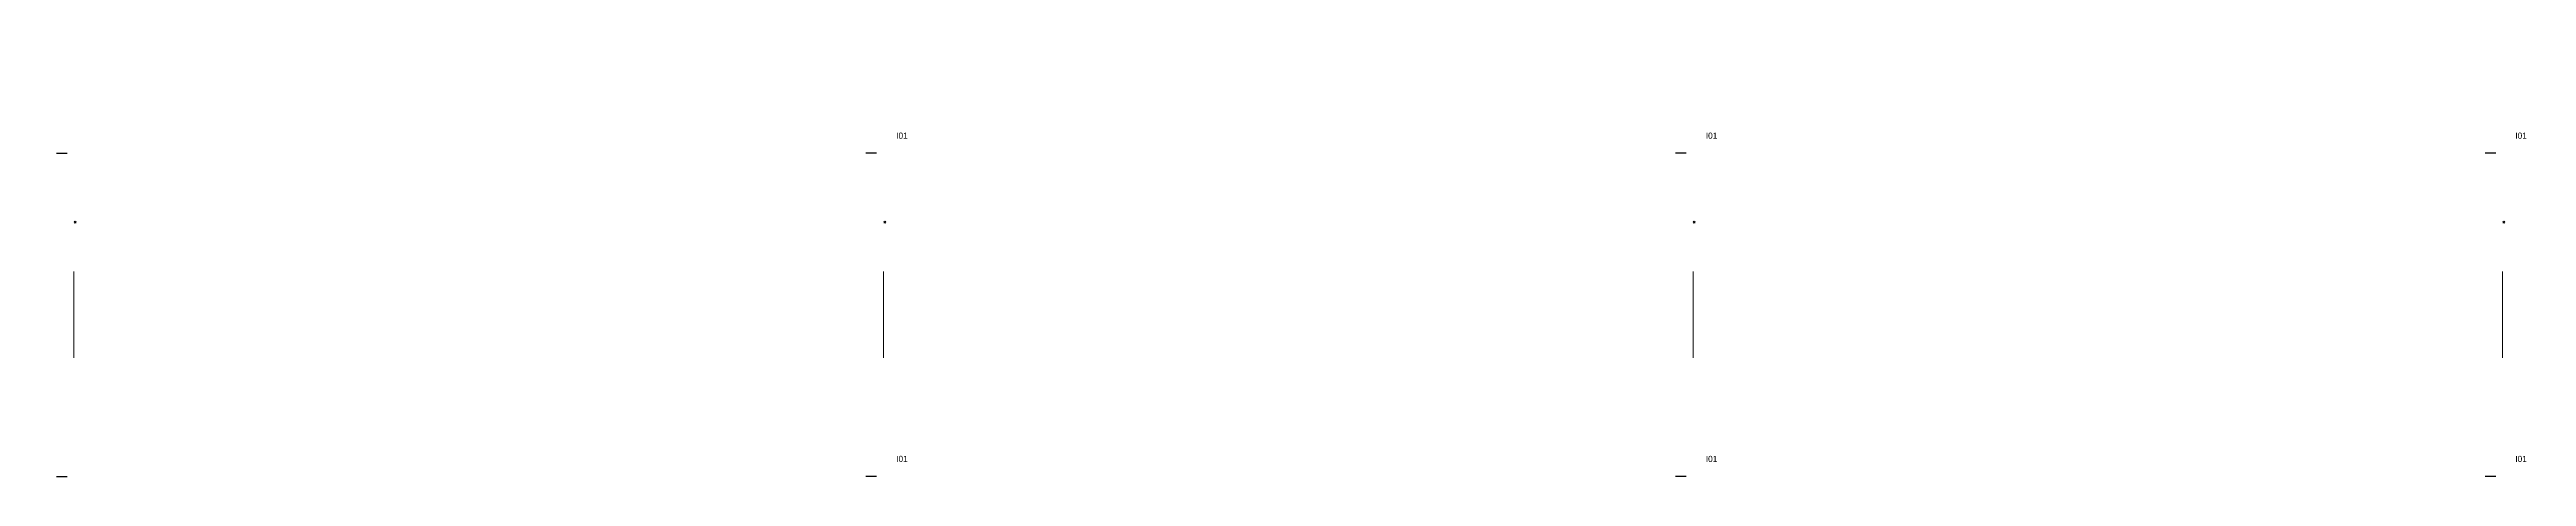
# Model space of a CAD drawing. Header units: inches. Extents: x 162 to 11993, y 18 to 332.
# Drawn here: x 5104 to 5426.1, y 116.9 to 172.4 of the extents above; entities that cross this region are included whole.
import ezdxf
from ezdxf.enums import TextEntityAlignment as Align

# ---------------------------------------------------------------- set-up
doc = ezdxf.new("R2010")
doc.units = ezdxf.units.IN
doc.header["$MEASUREMENT"] = 0
for name, color, linetype in [('DD2D_Geometry', 7, 'Continuous'), ('ENFASIS NEW', 7, 'Continuous'), ('Id Unión', 7, 'Continuous')]:
    doc.layers.add(name, color=color, linetype=linetype)
doc.styles.get("Standard").update_dxf_attribs({"font": 'stylu.ttf'})

msp = doc.modelspace()

# ---------------------------------------------------------------- texts
at = {"layer": 'Id Unión'}
for p in [(5214.13, 160.79), (5319.41, 160.79), (5424.68, 160.79), (5214.13, 118.78), (5319.41, 118.78), (5424.68, 118.78)]:
    msp.add_text('I01', height=0.807, dxfattribs=at).set_placement(p)

# ---------------------------------------------------------------- blocks, each defined once
blk = doc.blocks.new('DD40102466AB')
at = {"color": 1}
for p, q in [((0.0035, -0.0035), (-0.0035, 0.0035)), ((0.0035, 0.0035), (-0.0035, -0.0035))]:
    blk.add_line(p, q, dxfattribs=at)
blk.add_point((0, 0))
blk.add_point((0, 0))
blk.add_point((0, 0), dxfattribs=at)
blk = doc.blocks.new('DD101042423D')
blk.add_line((0, 0.0175), (0, -0.0175))
blk = doc.blocks.new('SPACE_DD10104242')
blk.add_blockref('DD101042423D', (0, 0))
blk = doc.blocks.new('DD101024423D')
blk.add_line((0, 0.0175), (0, -0.0175))
blk = doc.blocks.new('SPACE_DD10102442')
blk.add_blockref('DD101024423D', (0, 0))
blk = doc.blocks.new('DD20154223')
blk.add_attdef('A', text='', height=0.03).set_placement((0.5285, 0.156, 0.012), align=Align.MIDDLE_CENTER)
blk = doc.blocks.new('DD20114212')
blk.add_attdef('A', text='', height=0.03).set_placement((0.5285, 0.156, 0.012), align=Align.MIDDLE_CENTER)
blk = doc.blocks.new('DD20114206')
blk.add_attdef('A', text='', height=0.03).set_placement((0.5285, 0.076, 0.012), align=Align.MIDDLE_CENTER)
blk = doc.blocks.new('DD20154217')
blk.add_attdef('A', text='', height=0.03).set_placement((0.5285, 0.156, 0.012), align=Align.MIDDLE_CENTER)
blk = doc.blocks.new('DD20314212')
at = {"color": 0, "linetype": 'Continuous', "lineweight": 0}
for p, q in [((0.4935, 0.164, 0.012), (0.4935, 0.129, 0.012)), ((0.5635, 0.164, 0.012), (0.4935, 0.164, 0.012)), ((0.5635, 0.129, 0.012), (0.5635, 0.164, 0.012)), ((0.671, 0.1065, 0.012), (0.386, 0.1065, 0.012)), ((0.386, 0.1065, 0.012), (0.386, 0.0165, 0.012)), ((0.4935, 0.129, 0.012), (0.5635, 0.129, 0.012)), ((0.671, 0.0165, 0.012), (0.671, 0.1065, 0.012)), ((0.386, 0.0165, 0.012), (0.671, 0.0165, 0.012))]:
    blk.add_line(p, q, dxfattribs=at)
for centre, start, end in [((0.487, 0.1465, 0.012), 0, 180), ((0.487, 0.1465, 0.012), 180, 0), ((0.57, 0.1465, 0.012), 0, 180), ((0.57, 0.1465, 0.012), 180, 0)]:
    blk.add_arc(centre, 0.00159, start, end, dxfattribs=at)
blk.add_attdef('A', text='', height=0.03).set_placement((0.1483, 0.1978, 0.015), align=Align.MIDDLE_CENTER)
blk = doc.blocks.new('DD20152423')
blk.add_attdef('A', text='', height=0.03).set_placement((0.3, 0.156, 0.012), align=Align.MIDDLE_CENTER)
blk = doc.blocks.new('DD20112412')
blk.add_attdef('A', text='', height=0.03).set_placement((0.3, 0.156, 0.012), align=Align.MIDDLE_CENTER)
blk = doc.blocks.new('DD20112406')
blk.add_attdef('A', text='', height=0.03).set_placement((0.3, 0.076, 0.012), align=Align.MIDDLE_CENTER)
blk = doc.blocks.new('DD20152429')
blk.add_attdef('A', text='', height=0.03).set_placement((0.3, 0.156, 0.012), align=Align.MIDDLE_CENTER)
blk = doc.blocks.new('DD80014214')
blk.add_attdef('A', text='', height=0.03).set_placement((0.5176, 0.1407, 0.009), align=Align.MIDDLE_CENTER)
blk = doc.blocks.new('DD80012414')
blk.add_attdef('A', text='', height=0.03).set_placement((0.3113, 0.1407, 0.009), align=Align.MIDDLE_CENTER)
blk = doc.blocks.new('DD101030423D')
blk.add_line((0, 0.0175), (0, -0.0175))
blk = doc.blocks.new('SPACE_DD10103042')
blk.add_blockref('DD101030423D', (0, 0))
blk = doc.blocks.new('DD20154205')
blk.add_attdef('A', text='', height=0.03).set_placement((0.5285, 0.076, 0.012), align=Align.MIDDLE_CENTER)
blk = doc.blocks.new('DD20114224')
blk.add_attdef('A', text='', height=0.03).set_placement((0.5285, 0.156, 0.012), align=Align.MIDDLE_CENTER)

# ---------------------------------------------------------------- block references
at = {"layer": 'DD2D_Geometry', "extrusion": (-1, 1.22465e-16, 2.22045e-16)}
ref = msp.add_blockref('DD20112412', (-182.74, 22.99, -5104.5), dxfattribs=dict(at, xscale=39.3700787401575, yscale=39.3700787401575, zscale=39.3700787401575))
ref.add_attrib('A', 'TR0', dxfattribs={"layer": '0', "extrusion": (-1, 1.22465e-16, 2.22045e-16), "height": 1.181}).set_placement((-170.93, 29.13, -5104.03), align=Align.MIDDLE_CENTER)
ref = msp.add_blockref('DD20112406', (-182.74, 34.76, -5104.5), dxfattribs=dict(at, xscale=39.3700787401575, yscale=39.3700787401575, zscale=39.3700787401575))
ref.add_attrib('A', 'TR0', dxfattribs={"layer": '0', "extrusion": (-1, 1.22465e-16, 2.22045e-16), "height": 1.181}).set_placement((-170.93, 37.76, -5104.03), align=Align.MIDDLE_CENTER)
ref = msp.add_blockref('DD20152423', (-182.74, 0, -5104.5), dxfattribs=dict(at, xscale=39.3700787401575, yscale=39.3700787401575, zscale=39.3700787401575))
ref.add_attrib('A', 'S', dxfattribs={"layer": '0', "extrusion": (-1, 1.22465e-16, 2.22045e-16), "height": 1.18}).set_placement((-170.93, 6.14, -5104.03), align=Align.MIDDLE_CENTER)
at = {"layer": 'DD2D_Geometry', "extrusion": (1, 0, 2.22045e-16)}
ref = msp.add_blockref('DD80012414', (158.92, 41.06, 5105.38), dxfattribs=dict(at, xscale=39.3700787401575, yscale=39.3700787401575, zscale=39.3700787401575))
ref.add_attrib('A', 'V', dxfattribs={"layer": '0', "extrusion": (1, 0, 2.22045e-16), "height": 1.18}).set_placement((171.17, 46.6, 5105.73), align=Align.MIDDLE_CENTER)
ref = msp.add_blockref('DD20112412', (159.12, 28.98, 5106.73), dxfattribs=dict(at, xscale=39.3700787401575, yscale=39.3700787401575, zscale=39.3700787401575))
ref.add_attrib('A', 'TR0', dxfattribs={"layer": '0', "extrusion": (1, 0, 2.22045e-16), "height": 1.181}).set_placement((170.93, 35.12, 5107.2), align=Align.MIDDLE_CENTER)
ref = msp.add_blockref('DD20152429', (159.12, 0, 5106.73), dxfattribs=dict(at, xscale=39.3700787401575, yscale=39.3700787401575, zscale=39.3700787401575))
ref.add_attrib('A', 'S', dxfattribs={"layer": '0', "extrusion": (1, 0, 2.22045e-16), "height": 1.18}).set_placement((170.93, 6.14, 5107.2), align=Align.MIDDLE_CENTER)
at = {"layer": 'DD2D_Geometry', "extrusion": (-1, 0, 2.22045e-16)}
ref = msp.add_blockref('DD20112412', (-182.74, 28.98, -5209.78), dxfattribs=dict(at, xscale=39.3700787401575, yscale=39.3700787401575, zscale=39.3700787401575))
ref.add_attrib('A', 'TR0', dxfattribs={"layer": '0', "extrusion": (-1, 0, 2.22045e-16), "height": 1.181}).set_placement((-170.93, 35.12, -5209.31), align=Align.MIDDLE_CENTER)
ref = msp.add_blockref('DD20152429', (-182.74, 0, -5209.78), dxfattribs=dict(at, xscale=39.3700787401575, yscale=39.3700787401575, zscale=39.3700787401575))
ref.add_attrib('A', 'S', dxfattribs={"layer": '0', "extrusion": (-1, 0, 2.22045e-16), "height": 1.18}).set_placement((-170.93, 6.14, -5209.31), align=Align.MIDDLE_CENTER)
ref = msp.add_blockref('DD80012414', (-182.93, 41.06, -5211.13), dxfattribs=dict(at, xscale=39.3700787401575, yscale=39.3700787401575, zscale=39.3700787401575))
ref.add_attrib('A', 'V', dxfattribs={"layer": '0', "extrusion": (-1, 0, 2.22045e-16), "height": 1.18}).set_placement((-170.68, 46.6, -5210.77), align=Align.MIDDLE_CENTER)
at = {"layer": 'DD2D_Geometry', "extrusion": (1, -1.22465e-16, 2.22045e-16)}
ref = msp.add_blockref('DD20112412', (159.12, 28.98, 5212.01), dxfattribs=dict(at, xscale=39.3700787401575, yscale=39.3700787401575, zscale=39.3700787401575))
ref.add_attrib('A', 'TR0', dxfattribs={"layer": '0', "extrusion": (1, -1.22465e-16, 2.22045e-16), "height": 1.181}).set_placement((170.93, 35.12, 5212.48), align=Align.MIDDLE_CENTER)
ref = msp.add_blockref('DD20152429', (159.12, 0, 5212.01), dxfattribs=dict(at, xscale=39.3700787401575, yscale=39.3700787401575, zscale=39.3700787401575))
ref.add_attrib('A', 'S', dxfattribs={"layer": '0', "extrusion": (1, -1.22465e-16, 2.22045e-16), "height": 1.18}).set_placement((170.93, 6.14, 5212.48), align=Align.MIDDLE_CENTER)
at = {"layer": 'DD2D_Geometry', "extrusion": (-1, 0, 2.22045e-16)}
ref = msp.add_blockref('DD20112412', (-182.74, 28.98, -5315.05), dxfattribs=dict(at, xscale=39.3700787401575, yscale=39.3700787401575, zscale=39.3700787401575))
ref.add_attrib('A', 'TR0', dxfattribs={"layer": '0', "extrusion": (-1, 0, 2.22045e-16), "height": 1.181}).set_placement((-170.93, 35.12, -5314.58), align=Align.MIDDLE_CENTER)
ref = msp.add_blockref('DD20152429', (-182.74, 0, -5315.05), dxfattribs=dict(at, xscale=39.3700787401575, yscale=39.3700787401575, zscale=39.3700787401575))
ref.add_attrib('A', 'S', dxfattribs={"layer": '0', "extrusion": (-1, 0, 2.22045e-16), "height": 1.18}).set_placement((-170.93, 6.14, -5314.58), align=Align.MIDDLE_CENTER)
ref = msp.add_blockref('DD80012414', (-182.93, 41.06, -5316.4), dxfattribs=dict(at, xscale=39.3700787401575, yscale=39.3700787401575, zscale=39.3700787401575))
ref.add_attrib('A', 'V', dxfattribs={"layer": '0', "extrusion": (-1, 0, 2.22045e-16), "height": 1.18}).set_placement((-170.68, 46.6, -5316.05), align=Align.MIDDLE_CENTER)
at = {"layer": 'DD2D_Geometry', "extrusion": (1, -1.22465e-16, 2.22045e-16)}
ref = msp.add_blockref('DD20112412', (159.12, 28.98, 5317.28), dxfattribs=dict(at, xscale=39.3700787401575, yscale=39.3700787401575, zscale=39.3700787401575))
ref.add_attrib('A', 'TR0', dxfattribs={"layer": '0', "extrusion": (1, -1.22465e-16, 2.22045e-16), "height": 1.181}).set_placement((170.93, 35.12, 5317.75), align=Align.MIDDLE_CENTER)
ref = msp.add_blockref('DD20152429', (159.12, 0, 5317.28), dxfattribs=dict(at, xscale=39.3700787401575, yscale=39.3700787401575, zscale=39.3700787401575))
ref.add_attrib('A', 'S', dxfattribs={"layer": '0', "extrusion": (1, -1.22465e-16, 2.22045e-16), "height": 1.18}).set_placement((170.93, 6.14, 5317.75), align=Align.MIDDLE_CENTER)
at = {"layer": 'DD2D_Geometry', "extrusion": (-1, 0, 2.22045e-16)}
ref = msp.add_blockref('DD20112412', (-182.74, 28.98, -5420.33), dxfattribs=dict(at, xscale=39.3700787401575, yscale=39.3700787401575, zscale=39.3700787401575))
ref.add_attrib('A', 'TR0', dxfattribs={"layer": '0', "extrusion": (-1, 0, 2.22045e-16), "height": 1.181}).set_placement((-170.93, 35.12, -5419.86), align=Align.MIDDLE_CENTER)
ref = msp.add_blockref('DD20152429', (-182.74, 0, -5420.33), dxfattribs=dict(at, xscale=39.3700787401575, yscale=39.3700787401575, zscale=39.3700787401575))
ref.add_attrib('A', 'S', dxfattribs={"layer": '0', "extrusion": (-1, 0, 2.22045e-16), "height": 1.18}).set_placement((-170.93, 6.14, -5419.86), align=Align.MIDDLE_CENTER)
ref = msp.add_blockref('DD80012414', (-182.93, 41.06, -5421.68), dxfattribs=dict(at, xscale=39.3700787401575, yscale=39.3700787401575, zscale=39.3700787401575))
ref.add_attrib('A', 'V', dxfattribs={"layer": '0', "extrusion": (-1, 0, 2.22045e-16), "height": 1.18}).set_placement((-170.68, 46.6, -5421.33), align=Align.MIDDLE_CENTER)
at = {"layer": 'DD2D_Geometry', "extrusion": (1, -1.22465e-16, 2.22045e-16)}
ref = msp.add_blockref('DD20112412', (159.12, 28.98, 5422.56), dxfattribs=dict(at, xscale=39.3700787401575, yscale=39.3700787401575, zscale=39.3700787401575))
ref.add_attrib('A', 'TR0', dxfattribs={"layer": '0', "extrusion": (1, -1.22465e-16, 2.22045e-16), "height": 1.181}).set_placement((170.93, 35.12, 5423.03), align=Align.MIDDLE_CENTER)
ref = msp.add_blockref('DD20152429', (159.12, 0, 5422.56), dxfattribs=dict(at, xscale=39.3700787401575, yscale=39.3700787401575, zscale=39.3700787401575))
ref.add_attrib('A', 'S', dxfattribs={"layer": '0', "extrusion": (1, -1.22465e-16, 2.22045e-16), "height": 1.18}).set_placement((170.93, 6.14, 5423.03), align=Align.MIDDLE_CENTER)
at = {"layer": 'DD2D_Geometry', "xscale": 39.3700787401575, "yscale": 39.3700787401575, "zscale": 39.3700787401575}
for name, p, rotation in [('SPACE_DD10102442', (5105.62, 158.92), 90), ('SPACE_DD10104242', (5210.89, 158.92), 270), ('SPACE_DD10104242', (5316.17, 158.92), 270), ('SPACE_DD10104242', (5421.44, 158.92), 270), ('SPACE_DD10104242', (5105.62, 116.91), 90), ('SPACE_DD10103042', (5210.89, 116.91), 270), ('SPACE_DD10103042', (5316.17, 116.91), 270), ('SPACE_DD10103042', (5421.44, 116.91), 270)]:
    msp.add_blockref(name, p, dxfattribs=dict(at, rotation=rotation))
at = {"layer": 'DD2D_Geometry', "extrusion": (1, 0, 2.22045e-16)}
ref = msp.add_blockref('DD20314212', (117.11, 16.97, 5106.73), dxfattribs=dict(at, xscale=39.3700787401575, yscale=39.3700787401575, zscale=39.3700787401575))
ref.add_attrib('A', 'S', dxfattribs={"layer": '0', "extrusion": (1, 0, 2.22045e-16), "height": 1.18}).set_placement((122.95, 24.76, 5107.32), align=Align.MIDDLE_CENTER)
at = {"layer": 'DD2D_Geometry', "extrusion": (1, -1.22465e-16, 2.22045e-16)}
ref = msp.add_blockref('DD20314212', (117.11, 16.97, 5212.01), dxfattribs=dict(at, xscale=39.3700787401575, yscale=39.3700787401575, zscale=39.3700787401575))
ref.add_attrib('A', 'S', dxfattribs={"layer": '0', "extrusion": (1, -1.22465e-16, 2.22045e-16), "height": 1.18}).set_placement((122.95, 24.76, 5212.6), align=Align.MIDDLE_CENTER)
ref = msp.add_blockref('DD20314212', (117.11, 16.97, 5317.28), dxfattribs=dict(at, xscale=39.3700787401575, yscale=39.3700787401575, zscale=39.3700787401575))
ref.add_attrib('A', 'S', dxfattribs={"layer": '0', "extrusion": (1, -1.22465e-16, 2.22045e-16), "height": 1.18}).set_placement((122.95, 24.76, 5317.87), align=Align.MIDDLE_CENTER)
ref = msp.add_blockref('DD20314212', (117.11, 16.97, 5422.56), dxfattribs=dict(at, xscale=39.3700787401575, yscale=39.3700787401575, zscale=39.3700787401575))
ref.add_attrib('A', 'S', dxfattribs={"layer": '0', "extrusion": (1, -1.22465e-16, 2.22045e-16), "height": 1.18}).set_placement((122.95, 24.76, 5423.15), align=Align.MIDDLE_CENTER)
at = {"layer": 'DD2D_Geometry', "extrusion": (-1, 1.22465e-16, 2.22045e-16)}
ref = msp.add_blockref('DD20114212', (-158.72, 22.99, -5104.5), dxfattribs=dict(at, xscale=39.3700787401575, yscale=39.3700787401575, zscale=39.3700787401575))
ref.add_attrib('A', 'TR0', dxfattribs={"layer": '0', "extrusion": (-1, 1.22465e-16, 2.22045e-16), "height": 1.181}).set_placement((-137.91, 29.13, -5104.03), align=Align.MIDDLE_CENTER)
ref = msp.add_blockref('DD20114206', (-158.72, 34.76, -5104.5), dxfattribs=dict(at, xscale=39.3700787401575, yscale=39.3700787401575, zscale=39.3700787401575))
ref.add_attrib('A', 'TR0', dxfattribs={"layer": '0', "extrusion": (-1, 1.22465e-16, 2.22045e-16), "height": 1.181}).set_placement((-137.91, 37.76, -5104.03), align=Align.MIDDLE_CENTER)
at = {"layer": 'DD2D_Geometry', "extrusion": (1, 0, 2.22045e-16)}
ref = msp.add_blockref('DD20114212', (117.11, 28.74, 5106.73), dxfattribs=dict(at, xscale=39.3700787401575, yscale=39.3700787401575, zscale=39.3700787401575))
ref.add_attrib('A', 'TR0', dxfattribs={"layer": '0', "extrusion": (1, 0, 2.22045e-16), "height": 1.181}).set_placement((137.91, 34.88, 5107.2), align=Align.MIDDLE_CENTER)
at = {"layer": 'DD2D_Geometry', "extrusion": (-1, 0, 2.22045e-16)}
ref = msp.add_blockref('DD20114224', (-158.72, 5.2, -5209.78), dxfattribs=dict(at, xscale=39.3700787401575, yscale=39.3700787401575, zscale=39.3700787401575))
ref.add_attrib('A', 'TR0', dxfattribs={"layer": '0', "extrusion": (-1, 0, 2.22045e-16), "height": 1.181}).set_placement((-137.91, 11.34, -5209.31), align=Align.MIDDLE_CENTER)
ref = msp.add_blockref('DD20114212', (-158.72, 28.98, -5209.78), dxfattribs=dict(at, xscale=39.3700787401575, yscale=39.3700787401575, zscale=39.3700787401575))
ref.add_attrib('A', 'TR0', dxfattribs={"layer": '0', "extrusion": (-1, 0, 2.22045e-16), "height": 1.181}).set_placement((-137.91, 35.12, -5209.31), align=Align.MIDDLE_CENTER)
ref = msp.add_blockref('DD80014214', (-158.92, 41.06, -5211.13), dxfattribs=dict(at, xscale=39.3700787401575, yscale=39.3700787401575, zscale=39.3700787401575))
ref.add_attrib('A', 'V', dxfattribs={"layer": '0', "extrusion": (-1, 0, 2.22045e-16), "height": 1.18}).set_placement((-138.54, 46.6, -5210.77), align=Align.MIDDLE_CENTER)
at = {"layer": 'DD2D_Geometry', "extrusion": (1, -1.22465e-16, 2.22045e-16)}
ref = msp.add_blockref('DD20114212', (117.11, 28.74, 5212.01), dxfattribs=dict(at, xscale=39.3700787401575, yscale=39.3700787401575, zscale=39.3700787401575))
ref.add_attrib('A', 'TR0', dxfattribs={"layer": '0', "extrusion": (1, -1.22465e-16, 2.22045e-16), "height": 1.181}).set_placement((137.91, 34.88, 5212.48), align=Align.MIDDLE_CENTER)
at = {"layer": 'DD2D_Geometry', "extrusion": (-1, 0, 2.22045e-16)}
ref = msp.add_blockref('DD20114224', (-158.72, 5.2, -5315.05), dxfattribs=dict(at, xscale=39.3700787401575, yscale=39.3700787401575, zscale=39.3700787401575))
ref.add_attrib('A', 'TR0', dxfattribs={"layer": '0', "extrusion": (-1, 0, 2.22045e-16), "height": 1.181}).set_placement((-137.91, 11.34, -5314.58), align=Align.MIDDLE_CENTER)
ref = msp.add_blockref('DD20114212', (-158.72, 28.98, -5315.05), dxfattribs=dict(at, xscale=39.3700787401575, yscale=39.3700787401575, zscale=39.3700787401575))
ref.add_attrib('A', 'TR0', dxfattribs={"layer": '0', "extrusion": (-1, 0, 2.22045e-16), "height": 1.181}).set_placement((-137.91, 35.12, -5314.58), align=Align.MIDDLE_CENTER)
ref = msp.add_blockref('DD80014214', (-158.92, 41.06, -5316.4), dxfattribs=dict(at, xscale=39.3700787401575, yscale=39.3700787401575, zscale=39.3700787401575))
ref.add_attrib('A', 'V', dxfattribs={"layer": '0', "extrusion": (-1, 0, 2.22045e-16), "height": 1.18}).set_placement((-138.54, 46.6, -5316.05), align=Align.MIDDLE_CENTER)
at = {"layer": 'DD2D_Geometry', "extrusion": (1, -1.22465e-16, 2.22045e-16)}
ref = msp.add_blockref('DD20114212', (117.11, 28.74, 5317.28), dxfattribs=dict(at, xscale=39.3700787401575, yscale=39.3700787401575, zscale=39.3700787401575))
ref.add_attrib('A', 'TR0', dxfattribs={"layer": '0', "extrusion": (1, -1.22465e-16, 2.22045e-16), "height": 1.181}).set_placement((137.91, 34.88, 5317.75), align=Align.MIDDLE_CENTER)
at = {"layer": 'DD2D_Geometry', "extrusion": (-1, 0, 2.22045e-16)}
ref = msp.add_blockref('DD20114224', (-158.72, 5.2, -5420.33), dxfattribs=dict(at, xscale=39.3700787401575, yscale=39.3700787401575, zscale=39.3700787401575))
ref.add_attrib('A', 'TR0', dxfattribs={"layer": '0', "extrusion": (-1, 0, 2.22045e-16), "height": 1.181}).set_placement((-137.91, 11.34, -5419.86), align=Align.MIDDLE_CENTER)
ref = msp.add_blockref('DD20114212', (-158.72, 28.98, -5420.33), dxfattribs=dict(at, xscale=39.3700787401575, yscale=39.3700787401575, zscale=39.3700787401575))
ref.add_attrib('A', 'TR0', dxfattribs={"layer": '0', "extrusion": (-1, 0, 2.22045e-16), "height": 1.181}).set_placement((-137.91, 35.12, -5419.86), align=Align.MIDDLE_CENTER)
ref = msp.add_blockref('DD80014214', (-158.92, 41.06, -5421.68), dxfattribs=dict(at, xscale=39.3700787401575, yscale=39.3700787401575, zscale=39.3700787401575))
ref.add_attrib('A', 'V', dxfattribs={"layer": '0', "extrusion": (-1, 0, 2.22045e-16), "height": 1.18}).set_placement((-138.54, 46.6, -5421.33), align=Align.MIDDLE_CENTER)
at = {"layer": 'DD2D_Geometry', "extrusion": (1, -1.22465e-16, 2.22045e-16)}
ref = msp.add_blockref('DD20114212', (117.11, 28.74, 5422.56), dxfattribs=dict(at, xscale=39.3700787401575, yscale=39.3700787401575, zscale=39.3700787401575))
ref.add_attrib('A', 'TR0', dxfattribs={"layer": '0', "extrusion": (1, -1.22465e-16, 2.22045e-16), "height": 1.181}).set_placement((137.91, 34.88, 5423.03), align=Align.MIDDLE_CENTER)
at = {"layer": 'DD2D_Geometry', "extrusion": (-1, 1.22465e-16, 2.22045e-16)}
ref = msp.add_blockref('DD20154223', (-158.72, 0, -5104.5), dxfattribs=dict(at, xscale=39.3700787401575, yscale=39.3700787401575, zscale=39.3700787401575))
ref.add_attrib('A', 'S', dxfattribs={"layer": '0', "extrusion": (-1, 1.22465e-16, 2.22045e-16), "height": 1.18}).set_placement((-137.91, 6.14, -5104.03), align=Align.MIDDLE_CENTER)
at = {"layer": 'DD2D_Geometry', "extrusion": (1, 0, 2.22045e-16)}
ref = msp.add_blockref('DD80014214', (116.91, 41.06, 5105.38), dxfattribs=dict(at, xscale=39.3700787401575, yscale=39.3700787401575, zscale=39.3700787401575))
ref.add_attrib('A', 'V', dxfattribs={"layer": '0', "extrusion": (1, 0, 2.22045e-16), "height": 1.18}).set_placement((137.29, 46.6, 5105.73), align=Align.MIDDLE_CENTER)
ref = msp.add_blockref('DD20154217', (117.11, 0, 5106.73), dxfattribs=dict(at, xscale=39.3700787401575, yscale=39.3700787401575, zscale=39.3700787401575))
ref.add_attrib('A', 'S', dxfattribs={"layer": '0', "extrusion": (1, 0, 2.22045e-16), "height": 1.18}).set_placement((137.91, 6.14, 5107.2), align=Align.MIDDLE_CENTER)
at = {"layer": 'DD2D_Geometry', "extrusion": (-1, 0, 2.22045e-16)}
ref = msp.add_blockref('DD20154205', (-158.72, 0, -5209.78), dxfattribs=dict(at, xscale=39.3700787401575, yscale=39.3700787401575, zscale=39.3700787401575))
ref.add_attrib('A', 'S', dxfattribs={"layer": '0', "extrusion": (-1, 0, 2.22045e-16), "height": 1.18}).set_placement((-137.91, 2.99, -5209.31), align=Align.MIDDLE_CENTER)
at = {"layer": 'DD2D_Geometry', "extrusion": (1, -1.22465e-16, 2.22045e-16)}
ref = msp.add_blockref('DD20154217', (117.11, 0, 5212.01), dxfattribs=dict(at, xscale=39.3700787401575, yscale=39.3700787401575, zscale=39.3700787401575))
ref.add_attrib('A', 'S', dxfattribs={"layer": '0', "extrusion": (1, -1.22465e-16, 2.22045e-16), "height": 1.18}).set_placement((137.91, 6.14, 5212.48), align=Align.MIDDLE_CENTER)
at = {"layer": 'DD2D_Geometry', "extrusion": (-1, 0, 2.22045e-16)}
ref = msp.add_blockref('DD20154205', (-158.72, 0, -5315.05), dxfattribs=dict(at, xscale=39.3700787401575, yscale=39.3700787401575, zscale=39.3700787401575))
ref.add_attrib('A', 'S', dxfattribs={"layer": '0', "extrusion": (-1, 0, 2.22045e-16), "height": 1.18}).set_placement((-137.91, 2.99, -5314.58), align=Align.MIDDLE_CENTER)
at = {"layer": 'DD2D_Geometry', "extrusion": (1, -1.22465e-16, 2.22045e-16)}
ref = msp.add_blockref('DD20154217', (117.11, 0, 5317.28), dxfattribs=dict(at, xscale=39.3700787401575, yscale=39.3700787401575, zscale=39.3700787401575))
ref.add_attrib('A', 'S', dxfattribs={"layer": '0', "extrusion": (1, -1.22465e-16, 2.22045e-16), "height": 1.18}).set_placement((137.91, 6.14, 5317.75), align=Align.MIDDLE_CENTER)
at = {"layer": 'DD2D_Geometry', "extrusion": (-1, 0, 2.22045e-16)}
ref = msp.add_blockref('DD20154205', (-158.72, 0, -5420.33), dxfattribs=dict(at, xscale=39.3700787401575, yscale=39.3700787401575, zscale=39.3700787401575))
ref.add_attrib('A', 'S', dxfattribs={"layer": '0', "extrusion": (-1, 0, 2.22045e-16), "height": 1.18}).set_placement((-137.91, 2.99, -5419.86), align=Align.MIDDLE_CENTER)
at = {"layer": 'DD2D_Geometry', "extrusion": (1, -1.22465e-16, 2.22045e-16)}
ref = msp.add_blockref('DD20154217', (117.11, 0, 5422.56), dxfattribs=dict(at, xscale=39.3700787401575, yscale=39.3700787401575, zscale=39.3700787401575))
ref.add_attrib('A', 'S', dxfattribs={"layer": '0', "extrusion": (1, -1.22465e-16, 2.22045e-16), "height": 1.18}).set_placement((137.91, 6.14, 5423.03), align=Align.MIDDLE_CENTER)
at = {"layer": 'ENFASIS NEW', "xscale": 39.3700787401575, "yscale": 39.3700787401575, "zscale": 39.3700787401575, "rotation": 90}
for p in [(5107.36, 149.94), (5212.64, 149.94), (5317.91, 149.94), (5423.19, 149.94)]:
    msp.add_blockref('DD40102466AB', p, dxfattribs=at)

msp.set_redraw_order([(e.dxf.handle, doc.entitydb.next_handle()) for e in msp.query("TEXT MTEXT ATTDEF DIMENSION ARC_DIMENSION")])  # texts and dimensions are drawn at this point

doc.saveas('drawing.dxf')
